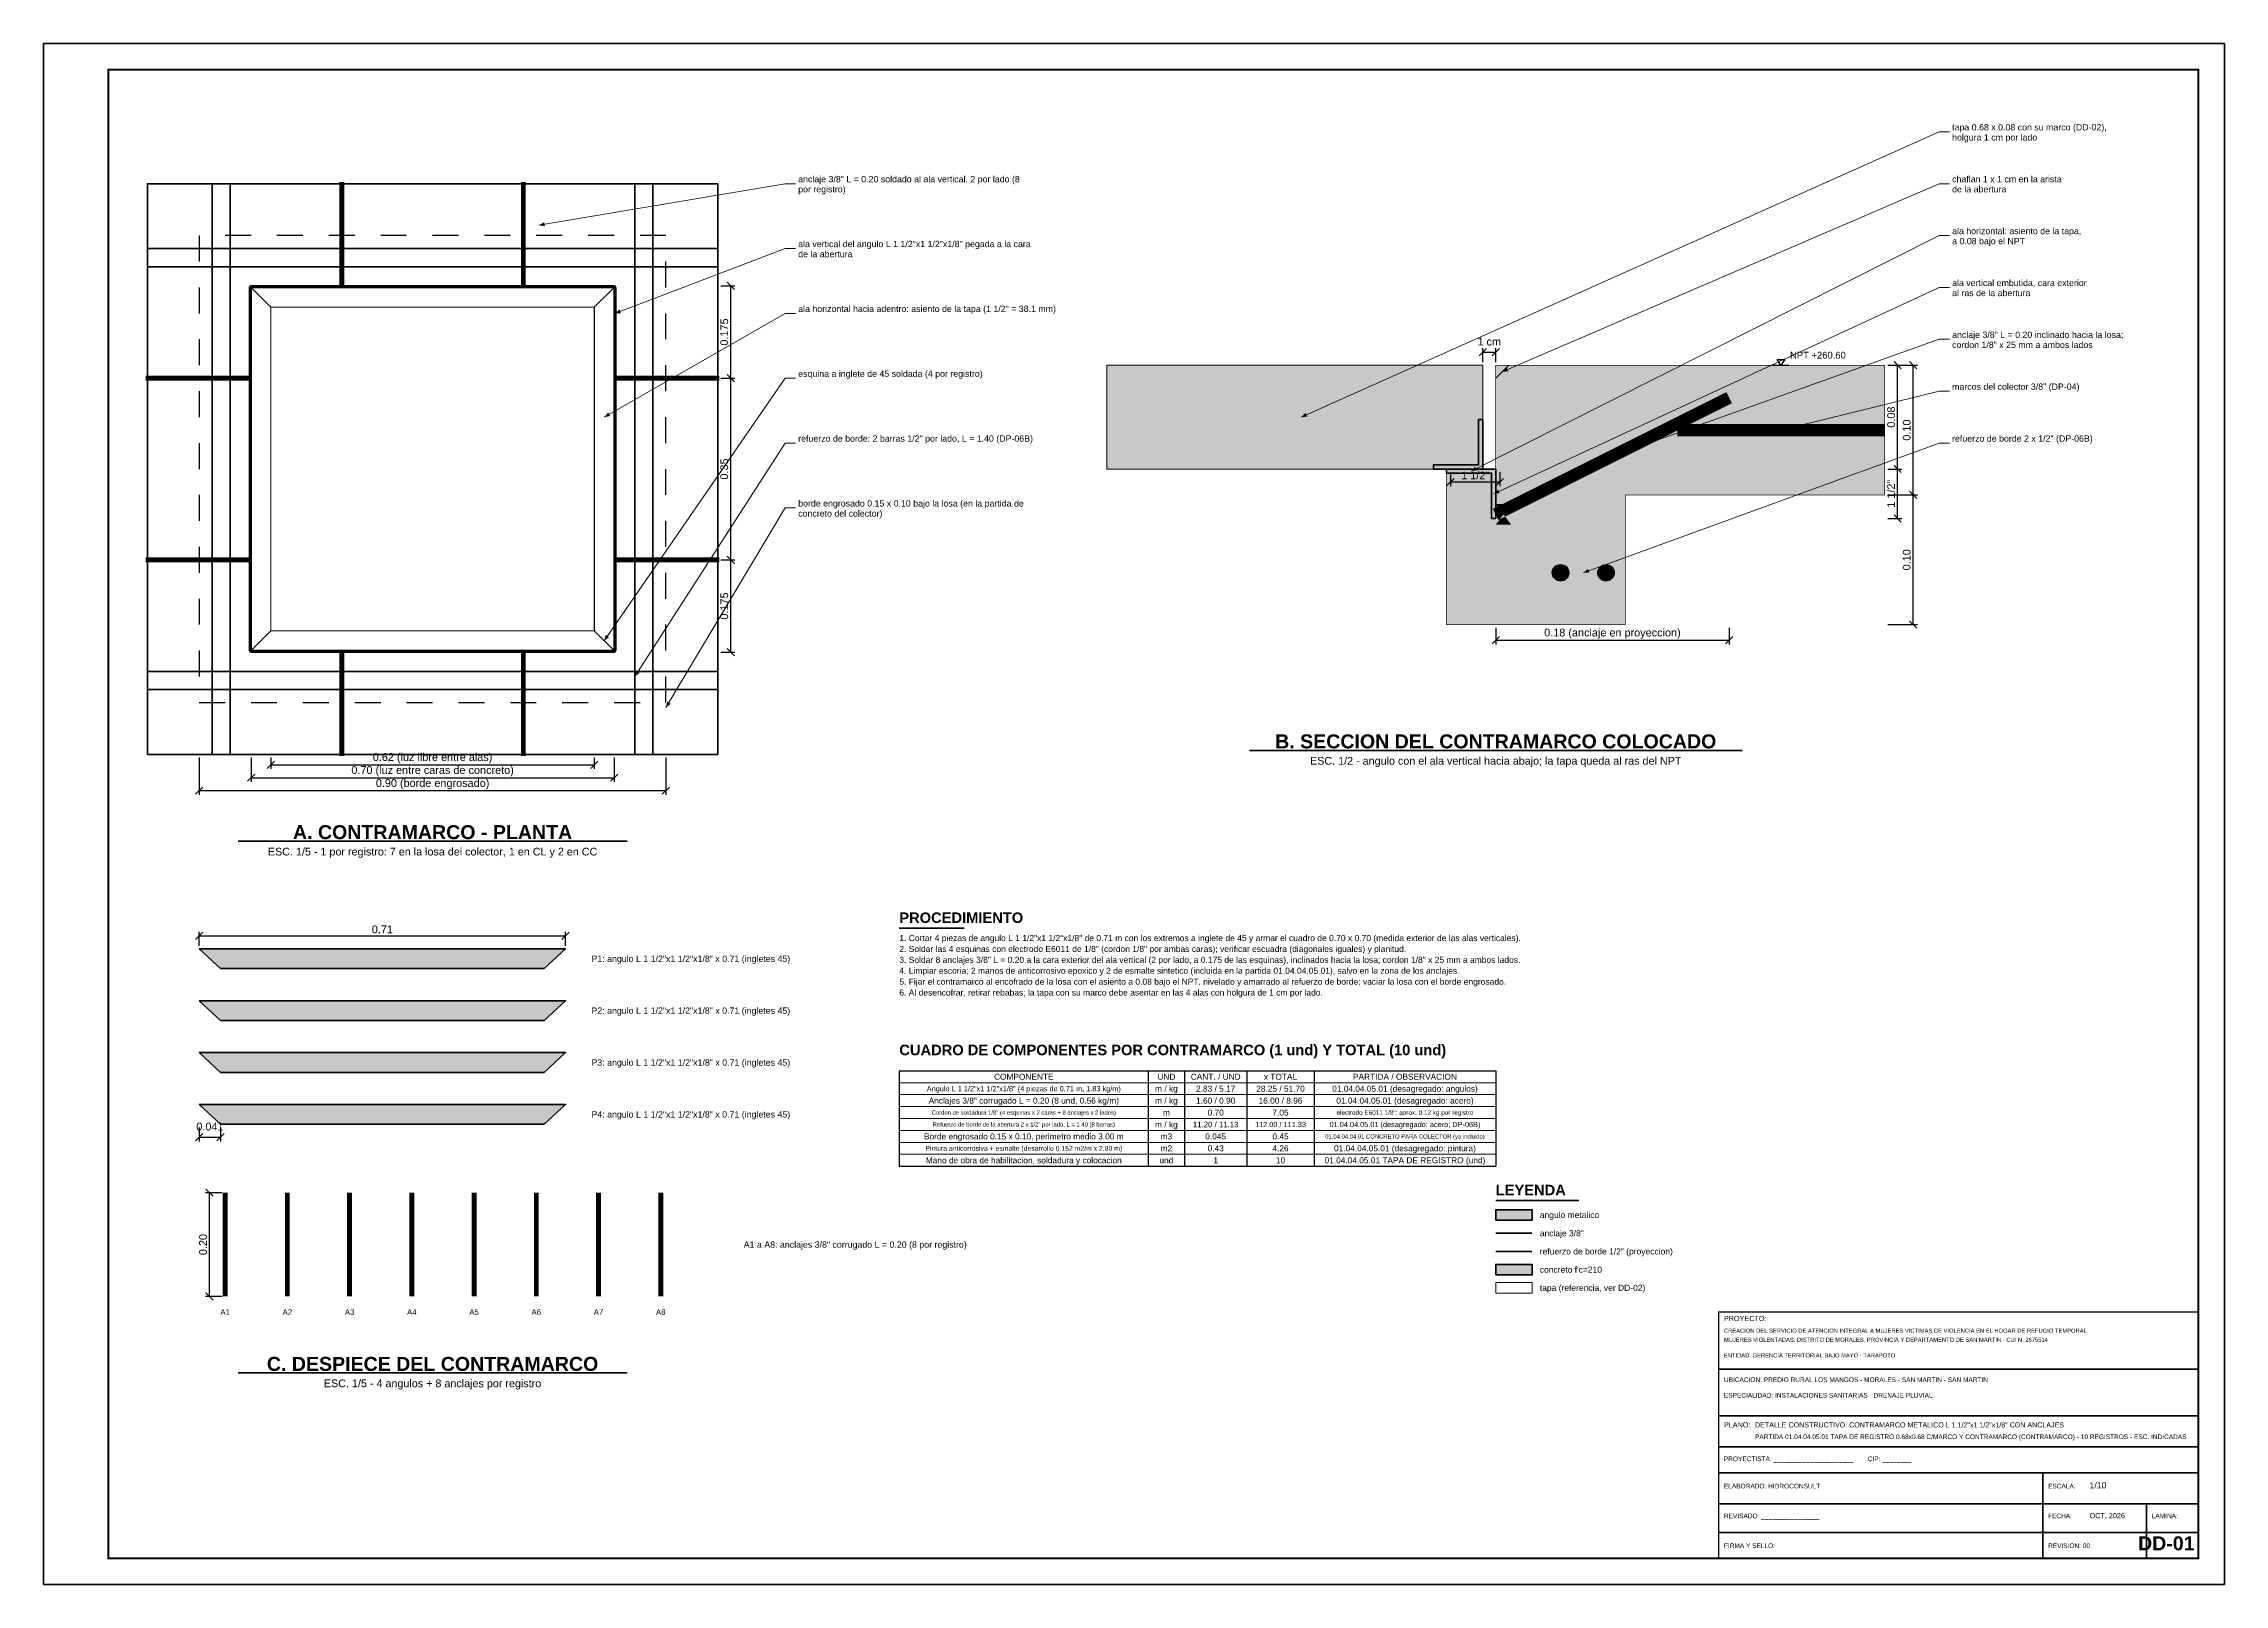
# Model space of a CAD drawing. Header units: metres. Extents: x 349021 to 349543, y 9281040 to 9281959.
# Drawn here: x 349040.98 to 349049.39, y 9281039.79 to 9281045.73 of the extents above; entities that cross this region are included whole.
import ezdxf
from ezdxf.enums import TextEntityAlignment as Align

# ---------------------------------------------------------------- set-up
doc = ezdxf.new("R2010")
doc.units = ezdxf.units.M
doc.header["$LTSCALE"] = 0.25
doc.linetypes.add('HIDDEN', pattern=[0.375, 0.25, -0.125])
for name, color, linetype, lineweight in [('ACERO', 1, 'CONTINUOUS', 35), ('ACERO-LONG', 5, 'CONTINUOUS', 35), ('CONCRETO', 250, 'CONTINUOUS', 50), ('CONCRETO-OCULTO', 8, 'HIDDEN', 25), ('COTAS', 94, 'CONTINUOUS', 18), ('GRILLA', 9, 'CONTINUOUS', 13), ('LLAMADAS', 30, 'CONTINUOUS', 18), ('MARCO', 7, 'CONTINUOUS', 50), ('MARCO-METALICO', 32, 'CONTINUOUS', 40), ('REGISTRO-TAPA', 30, 'CONTINUOUS', 18), ('ROTULO', 7, 'CONTINUOUS', 35), ('TERRENO', 7, 'CONTINUOUS', 30), ('TITULOS', 160, 'CONTINUOUS', 35)]:
    doc.layers.add(name, color=color, linetype=linetype, lineweight=lineweight)
for name, color, linetype in [('ACERO-PUNTOS', 5, 'CONTINUOUS'), ('LEYENDA', 7, 'CONTINUOUS'), ('NIVELES', 7, 'CONTINUOUS'), ('ROTULO-TEXTO', 7, 'CONTINUOUS'), ('TEXTOS', 7, 'CONTINUOUS'), ('TEXTOS-NOTAS', 7, 'CONTINUOUS')]:
    doc.layers.add(name, color=color, linetype=linetype)
doc.layers.add('CONCRETO-ACHURADO', color=8, linetype='CONTINUOUS', true_color=0xe2e2e2)
doc.styles.get("Standard").update_dxf_attribs({"font": 'arial.ttf'})
doc.styles.add('TITULOS', font='arialbd.ttf')
doc.dimstyles.new('COT-10', dxfattribs={"dimscale": 0.01, "dimtxt": 3, "dimasz": 2.2, "dimexe": 1.6, "dimexo": 1.2, "dimgap": 1, "dimtad": 1, "dimzin": 0, "dimdsep": 46, "dimtxsty": 'Standard', "dimtsz": 1.4, "dimcen": 2.5, "dimclrd": 256, "dimclre": 256, "dimclrt": 7, "dimazin": 3, "dimtfac": 1, "dimtmove": 0, "dimatfit": 3})

# ---------------------------------------------------------------- blocks, each defined once
blk = doc.blocks.new('_OBLIQUE')
at = {"color": 0, "linetype": 'BYBLOCK'}
blk.add_line((-0.5, -0.5), (0.5, 0.5), dxfattribs=at)
blk = doc.blocks.new('*D248')
for p, q in [((349043.592, 9281044.79635), (349043.646, 9281044.79635)), ((349043.63, 9281044.44), (349043.63, 9281044.79635)), ((349043.592, 9281044.44), (349043.646, 9281044.44))]:
    blk.add_line(p, q)
at = {"layer": 'Defpoints'}
for p in [(349043.58, 9281044.79635), (349043.58, 9281044.44), (349043.63, 9281044.44)]:
    blk.add_point(p, dxfattribs=at)
at = {"layer": 'COTAS', "xscale": 0.027999999999999997, "yscale": 0.027999999999999997, "rotation": 90}
for p in [(349043.63, 9281044.79635), (349043.63, 9281044.44)]:
    blk.add_blockref('_OBLIQUE', p, dxfattribs=at)
at = {"layer": 'COTAS', "color": 7, "insert": (349043.605, 9281044.618175), "char_height": 0.03, "attachment_point": 5, "rotation": 90}
blk.add_mtext('0.175', dxfattribs=at)
blk = doc.blocks.new('*D249')
for p, q in [((349043.592, 9281043.74), (349043.646, 9281043.74)), ((349043.63, 9281043.38365), (349043.63, 9281043.74)), ((349043.592, 9281043.38365), (349043.646, 9281043.38365))]:
    blk.add_line(p, q)
at = {"layer": 'Defpoints'}
for p in [(349043.58, 9281043.74), (349043.58, 9281043.38365), (349043.63, 9281043.38365)]:
    blk.add_point(p, dxfattribs=at)
at = {"layer": 'COTAS', "xscale": 0.027999999999999997, "yscale": 0.027999999999999997, "rotation": 90}
for p in [(349043.63, 9281043.74), (349043.63, 9281043.38365)]:
    blk.add_blockref('_OBLIQUE', p, dxfattribs=at)
at = {"layer": 'COTAS', "color": 7, "insert": (349043.605, 9281043.561825), "char_height": 0.03, "attachment_point": 5, "rotation": 90}
blk.add_mtext('0.175', dxfattribs=at)
blk = doc.blocks.new('ACERO-12')
at = {"layer": 'ACERO-PUNTOS'}
h = blk.add_hatch(color=5, dxfattribs=at)
h.dxf.hatch_style = 1
h.paths.add_polyline_path([(-0.00635, 0, 1), (0.00635, 0, 1)])
at = {"layer": 'ACERO-PUNTOS', "color": 5}
blk.add_circle((0, 0), 0.00635, dxfattribs=at)
blk = doc.blocks.new('SIMB-NIVEL')
at = {"layer": 'NIVELES'}
blk.add_line((-3, 0), (3, 0), dxfattribs=at)
blk.add_lwpolyline([(0, 0), (-1.5, 2.2), (1.5, 2.2)], close=True, dxfattribs=at)
blk = doc.blocks.new('*D250')
for p, q in [((349046.405375, 9281044.078), (349046.405375, 9281044.024)), ((349046.595875, 9281044.078), (349046.595875, 9281044.024)), ((349046.405375, 9281044.04), (349046.595875, 9281044.04))]:
    blk.add_line(p, q)
at = {"layer": 'Defpoints'}
for p in [(349046.405375, 9281044.09), (349046.595875, 9281044.09), (349046.405375, 9281044.04)]:
    blk.add_point(p, dxfattribs=at)
at = {"layer": 'COTAS', "xscale": 0.027999999999999997, "yscale": 0.027999999999999997}
for p in [(349046.405375, 9281044.04), (349046.595875, 9281044.04)]:
    blk.add_blockref('_OBLIQUE', p, dxfattribs=at)
at = {"layer": 'COTAS', "color": 7, "insert": (349046.500625, 9281044.065), "char_height": 0.03, "attachment_point": 5}
blk.add_mtext('1 1/2"', dxfattribs=at)
blk = doc.blocks.new('*D251')
for p, q in [((349048.092, 9281044.09), (349048.146, 9281044.09)), ((349048.13, 9281043.8995), (349048.13, 9281044.09)), ((349048.092, 9281043.8995), (349048.146, 9281043.8995))]:
    blk.add_line(p, q)
at = {"layer": 'Defpoints'}
for p in [(349048.08, 9281044.09), (349048.08, 9281043.8995), (349048.13, 9281043.8995)]:
    blk.add_point(p, dxfattribs=at)
at = {"layer": 'COTAS', "xscale": 0.027999999999999997, "yscale": 0.027999999999999997, "rotation": 90}
for p in [(349048.13, 9281044.09), (349048.13, 9281043.8995)]:
    blk.add_blockref('_OBLIQUE', p, dxfattribs=at)
at = {"layer": 'COTAS', "color": 7, "insert": (349048.105, 9281043.99475), "char_height": 0.03, "attachment_point": 5, "rotation": 90}
blk.add_mtext('1 1/2"', dxfattribs=at)
blk = doc.blocks.new('*D257')
for p, q in [((349041.58, 9281042.252), (349041.58, 9281042.306)), ((349041.58, 9281042.29), (349042.9927, 9281042.29)), ((349042.9927, 9281042.252), (349042.9927, 9281042.306))]:
    blk.add_line(p, q)
at = {"layer": 'Defpoints'}
for p in [(349041.58, 9281042.29), (349041.58, 9281042.24), (349042.9927, 9281042.24)]:
    blk.add_point(p, dxfattribs=at)
at = {"layer": 'COTAS', "xscale": 0.027999999999999997, "yscale": 0.027999999999999997}
for p in [(349041.58, 9281042.29), (349042.9927, 9281042.29)]:
    blk.add_blockref('_OBLIQUE', p, dxfattribs=at)
at = {"layer": 'COTAS', "color": 7, "insert": (349042.28635, 9281042.315), "char_height": 0.03, "attachment_point": 5}
blk.add_mtext('0.71', dxfattribs=at)
blk = doc.blocks.new('*D258')
for p, q in [((349041.58, 9281041.5518), (349041.58, 9281041.4978)), ((349041.66255, 9281041.5518), (349041.66255, 9281041.4978)), ((349041.58, 9281041.5138), (349041.66255, 9281041.5138))]:
    blk.add_line(p, q)
at = {"layer": 'Defpoints'}
for p in [(349041.58, 9281041.5638), (349041.66255, 9281041.5638), (349041.58, 9281041.5138)]:
    blk.add_point(p, dxfattribs=at)
at = {"layer": 'COTAS', "xscale": 0.027999999999999997, "yscale": 0.027999999999999997}
for p in [(349041.58, 9281041.5138), (349041.66255, 9281041.5138)]:
    blk.add_blockref('_OBLIQUE', p, dxfattribs=at)
at = {"layer": 'COTAS', "color": 7, "insert": (349041.621275, 9281041.5548), "char_height": 0.03, "attachment_point": 5}
blk.add_mtext('0.041', dxfattribs=at)

msp = doc.modelspace()

# ---------------------------------------------------------------- hatches: boundary and pattern name
at = {"layer": 'CONCRETO-ACHURADO', "true_color": 0xe2e2e2}
h = msp.add_hatch(color=7, dxfattribs=at)
h.dxf.hatch_style = 1
h.paths.add_polyline_path([(349045.08, 9281044.09), (349046.53, 9281044.09), (349046.53, 9281044.49), (349045.08, 9281044.49)])
h = msp.add_hatch(color=7, dxfattribs=at)
h.dxf.hatch_style = 1
h.paths.add_polyline_path([(349046.58, 9281044.49), (349048.08, 9281044.49), (349048.08, 9281043.99), (349047.08, 9281043.99), (349047.08, 9281043.49), (349046.3895, 9281043.49), (349046.3895, 9281044.0741), (349046.5641, 9281044.0741), (349046.5641, 9281043.8995), (349046.58, 9281043.8995)])
h = msp.add_hatch(color=7, dxfattribs=at)
h.dxf.hatch_style = 1
h.paths.add_polyline_path([(349046.58, 9281040.9834), (349046.72, 9281040.9834), (349046.72, 9281041.0234), (349046.58, 9281041.0234)])
at = {"layer": 'MARCO-METALICO'}
h = msp.add_hatch(color=7, dxfattribs=at)
h.dxf.hatch_style = 1
h.paths.add_polyline_path([(349046.53, 9281044.09), (349046.3395, 9281044.09), (349046.3395, 9281044.1059), (349046.5141, 9281044.1059), (349046.5141, 9281044.2805), (349046.53, 9281044.2805)])
h = msp.add_hatch(color=7, dxfattribs=at)
h.dxf.hatch_style = 1
h.paths.add_polyline_path([(349046.58, 9281044.09), (349046.3895, 9281044.09), (349046.3895, 9281044.0741), (349046.5641, 9281044.0741), (349046.5641, 9281043.8995), (349046.58, 9281043.8995)])
h = msp.add_hatch(color=7, dxfattribs=at)
h.dxf.hatch_style = 1
h.paths.add_polyline_path([(349041.58, 9281042.24), (349042.9927, 9281042.24), (349042.9101, 9281042.1638), (349041.6625, 9281042.1638)])
h = msp.add_hatch(color=7, dxfattribs=at)
h.dxf.hatch_style = 1
h.paths.add_polyline_path([(349041.58, 9281042.04), (349042.9927, 9281042.04), (349042.9101, 9281041.9638), (349041.6625, 9281041.9638)])
h = msp.add_hatch(color=7, dxfattribs=at)
h.dxf.hatch_style = 1
h.paths.add_polyline_path([(349041.58, 9281041.84), (349042.9927, 9281041.84), (349042.9101, 9281041.7638), (349041.6625, 9281041.7638)])
h = msp.add_hatch(color=7, dxfattribs=at)
h.dxf.hatch_style = 1
h.paths.add_polyline_path([(349041.58, 9281041.64), (349042.9927, 9281041.64), (349042.9101, 9281041.5638), (349041.6625, 9281041.5638)])
h = msp.add_hatch(color=7, dxfattribs=at)
h.dxf.hatch_style = 1
h.paths.add_polyline_path([(349046.58, 9281041.194), (349046.72, 9281041.194), (349046.72, 9281041.234), (349046.58, 9281041.234)])

# ---------------------------------------------------------------- linework, layer by layer
at = {"layer": 'ACERO'}
for points, const_width in [([(349042.13, 9281044.7964), (349042.13, 9281045.1963)], 0.019), ([(349042.83, 9281044.7964), (349042.83, 9281045.1963)], 0.019), ([(349041.7736, 9281044.44), (349041.3736, 9281044.44)], 0.019), ([(349043.1863, 9281044.44), (349043.5863, 9281044.44)], 0.019), ([(349046.58, 9281043.915), (349047.48, 9281044.365)], 0.0475), ([(349047.28, 9281044.24), (349048.08, 9281044.24)], 0.0475), ([(349041.7736, 9281043.74), (349041.3736, 9281043.74)], 0.019), ([(349043.1863, 9281043.74), (349043.5863, 9281043.74)], 0.019), ([(349042.13, 9281043.3836), (349042.13, 9281042.9837)], 0.019), ([(349042.83, 9281043.3836), (349042.83, 9281042.9837)], 0.019), ([(349041.68, 9281041.3), (349041.68, 9281040.9)], 0.019), ([(349041.92, 9281041.3), (349041.92, 9281040.9)], 0.019), ([(349042.16, 9281041.3), (349042.16, 9281040.9)], 0.019), ([(349042.4, 9281041.3), (349042.4, 9281040.9)], 0.019), ([(349042.64, 9281041.3), (349042.64, 9281040.9)], 0.019), ([(349042.88, 9281041.3), (349042.88, 9281040.9)], 0.019), ([(349043.12, 9281041.3), (349043.12, 9281040.9)], 0.019), ([(349043.36, 9281041.3), (349043.36, 9281040.9)], 0.019), ([(349046.58, 9281041.1438), (349046.72, 9281041.1438)], 0.007)]:
    msp.add_lwpolyline(points, dxfattribs=dict(at, const_width=const_width))
at = {"layer": 'ACERO-LONG'}
for p, q in [((349041.63, 9281042.99), (349041.63, 9281045.19)), ((349041.7, 9281042.99), (349041.7, 9281045.19)), ((349043.26, 9281042.99), (349043.26, 9281045.19)), ((349043.33, 9281042.99), (349043.33, 9281045.19)), ((349041.38, 9281044.94), (349043.58, 9281044.94)), ((349041.38, 9281044.87), (349043.58, 9281044.87)), ((349041.38, 9281043.31), (349043.58, 9281043.31)), ((349041.38, 9281043.24), (349043.58, 9281043.24))]:
    msp.add_line(p, q, dxfattribs=at)
at = {"layer": 'ACERO-LONG', "const_width": 0.007}
msp.add_lwpolyline([(349046.58, 9281041.0736), (349046.72, 9281041.0736)], dxfattribs=at)
at = {"layer": 'CONCRETO'}
msp.add_line((349046.58, 9281044.44), (349046.63, 9281044.49), dxfattribs=at)
for points in [[(349041.38, 9281042.99), (349043.58, 9281042.99), (349043.58, 9281045.19), (349041.38, 9281045.19)], [(349046.58, 9281040.9834), (349046.72, 9281040.9834), (349046.72, 9281041.0234), (349046.58, 9281041.0234)]]:
    msp.add_lwpolyline(points, close=True, dxfattribs=at)
at = {"layer": 'CONCRETO', "const_width": 0.003}
msp.add_lwpolyline([(349046.58, 9281044.49), (349048.08, 9281044.49), (349048.08, 9281043.99), (349047.08, 9281043.99), (349047.08, 9281043.49), (349046.3895, 9281043.49), (349046.3895, 9281044.0741), (349046.5641, 9281044.0741), (349046.5641, 9281043.8995), (349046.58, 9281043.8995)], close=True, dxfattribs=at)
at = {"layer": 'CONCRETO-OCULTO'}
msp.add_lwpolyline([(349041.58, 9281043.19), (349043.38, 9281043.19), (349043.38, 9281044.99), (349041.58, 9281044.99)], close=True, dxfattribs=at)
at = {"layer": 'GRILLA'}
for p, q in [((349044.28, 9281041.724), (349046.58, 9281041.724)), ((349044.28, 9281041.678), (349046.58, 9281041.678)), ((349044.28, 9281041.632), (349046.58, 9281041.632)), ((349044.28, 9281041.586), (349046.58, 9281041.586)), ((349044.28, 9281041.54), (349046.58, 9281041.54)), ((349044.28, 9281041.494), (349046.58, 9281041.494)), ((349044.28, 9281041.448), (349046.58, 9281041.448))]:
    msp.add_line(p, q, dxfattribs=at)
at = {"layer": 'LLAMADAS'}
for p, q in [((349048.29, 9281045.39), (349045.83, 9281044.29)), ((349048.33, 9281045.39), (349048.29, 9281045.39)), ((349043.84, 9281045.19), (349042.89, 9281045.03)), ((349043.88, 9281045.19), (349043.84, 9281045.19)), ((349048.29, 9281045.19), (349046.605, 9281044.465)), ((349048.33, 9281045.19), (349048.29, 9281045.19)), ((349048.29, 9281044.99), (349046.4847, 9281044.0821)), ((349048.33, 9281044.99), (349048.29, 9281044.99)), ((349043.84, 9281044.94), (349043.1832, 9281044.69)), ((349043.88, 9281044.94), (349043.84, 9281044.94)), ((349048.29, 9281044.79), (349046.5721, 9281043.9947)), ((349048.33, 9281044.79), (349048.29, 9281044.79)), ((349043.84, 9281044.69), (349043.1419, 9281044.29)), ((349043.88, 9281044.69), (349043.84, 9281044.69)), ((349048.29, 9281044.59), (349047.03, 9281044.14)), ((349048.33, 9281044.59), (349048.29, 9281044.59)), ((349043.84, 9281044.44), (349043.1419, 9281043.4281)), ((349043.88, 9281044.44), (349043.84, 9281044.44)), ((349048.29, 9281044.39), (349047.68, 9281044.24)), ((349048.33, 9281044.39), (349048.29, 9281044.39)), ((349043.84, 9281044.19), (349043.26, 9281043.29)), ((349043.88, 9281044.19), (349043.84, 9281044.19)), ((349048.29, 9281044.19), (349046.9175, 9281043.69)), ((349048.33, 9281044.19), (349048.29, 9281044.19)), ((349043.84, 9281043.94), (349043.38, 9281043.17)), ((349043.88, 9281043.94), (349043.84, 9281043.94))]:
    msp.add_line(p, q, dxfattribs=at)
for points in [[(349042.89, 9281045.03), (349042.913, 9281045.0261), (349042.9104, 9281045.0412)], [(349043.1832, 9281044.69), (349043.2065, 9281044.6906), (349043.201, 9281044.705)], [(349046.605, 9281044.465), (349046.6283, 9281044.4666), (349046.6222, 9281044.4808)], [(349043.1419, 9281044.29), (349043.1648, 9281044.2943), (349043.1572, 9281044.3076)], [(349045.83, 9281044.29), (349045.8532, 9281044.292), (349045.8469, 9281044.306)], [(349047.68, 9281044.24), (349047.7032, 9281044.2378), (349047.6995, 9281044.2527)], [(349047.03, 9281044.14), (349047.0533, 9281044.1401), (349047.0481, 9281044.1547)], [(349046.4847, 9281044.0821), (349046.5079, 9281044.0851), (349046.5009, 9281044.0988)], [(349046.5721, 9281043.9947), (349046.5953, 9281043.997), (349046.5888, 9281044.011)], [(349046.9175, 9281043.69), (349046.9408, 9281043.6903), (349046.9355, 9281043.7048)], [(349043.1419, 9281043.4281), (349043.1607, 9281043.4418), (349043.1481, 9281043.4506)], [(349043.26, 9281043.29), (349043.2784, 9281043.3043), (349043.2654, 9281043.3127)], [(349043.38, 9281043.17), (349043.3979, 9281043.1849), (349043.3847, 9281043.1928)]]:
    msp.add_solid(points, dxfattribs=at)
at = {"layer": 'MARCO'}
msp.add_lwpolyline([(349040.98, 9281039.79), (349049.39, 9281039.79), (349049.39, 9281045.73), (349040.98, 9281045.73)], close=True, dxfattribs=at)
at = {"layer": 'MARCO', "const_width": 0.008}
msp.add_lwpolyline([(349041.23, 9281039.89), (349049.29, 9281039.89), (349049.29, 9281045.63), (349041.23, 9281045.63)], close=True, dxfattribs=at)
at = {"layer": 'MARCO-METALICO'}
for p, q in [((349041.7736, 9281044.7964), (349041.8562, 9281044.7138)), ((349043.1863, 9281044.7964), (349043.1038, 9281044.7138)), ((349041.7736, 9281043.3836), (349041.8562, 9281043.4662)), ((349043.1863, 9281043.3836), (349043.1038, 9281043.4662))]:
    msp.add_line(p, q, dxfattribs=at)
for points in [[(349041.78, 9281043.39), (349041.7736, 9281043.39), (349041.7736, 9281044.79), (349041.78, 9281044.79)], [(349041.78, 9281044.79), (349043.18, 9281044.79), (349043.18, 9281044.7964), (349041.78, 9281044.7964)], [(349043.18, 9281043.39), (349043.1863, 9281043.39), (349043.1863, 9281044.79), (349043.18, 9281044.79)], [(349046.53, 9281044.09), (349046.3395, 9281044.09), (349046.3395, 9281044.1059), (349046.5141, 9281044.1059), (349046.5141, 9281044.2805), (349046.53, 9281044.2805)], [(349046.58, 9281044.09), (349046.3895, 9281044.09), (349046.3895, 9281044.0741), (349046.5641, 9281044.0741), (349046.5641, 9281043.8995), (349046.58, 9281043.8995)], [(349041.78, 9281043.39), (349043.18, 9281043.39), (349043.18, 9281043.3836), (349041.78, 9281043.3836)], [(349041.58, 9281042.24), (349042.9927, 9281042.24), (349042.9101, 9281042.1638), (349041.6625, 9281042.1638)], [(349041.58, 9281042.04), (349042.9927, 9281042.04), (349042.9101, 9281041.9638), (349041.6625, 9281041.9638)], [(349041.58, 9281041.84), (349042.9927, 9281041.84), (349042.9101, 9281041.7638), (349041.6625, 9281041.7638)], [(349041.58, 9281041.64), (349042.9927, 9281041.64), (349042.9101, 9281041.5638), (349041.6625, 9281041.5638)], [(349046.58, 9281041.194), (349046.72, 9281041.194), (349046.72, 9281041.234), (349046.58, 9281041.234)]]:
    msp.add_lwpolyline(points, close=True, dxfattribs=at)
at = {"layer": 'MARCO-METALICO', "const_width": 0.004}
for points in [[(349041.78, 9281043.39), (349043.18, 9281043.39), (349043.18, 9281044.79), (349041.78, 9281044.79)], [(349041.8562, 9281043.4662), (349043.1038, 9281043.4662), (349043.1038, 9281044.7138), (349041.8562, 9281044.7138)]]:
    msp.add_lwpolyline(points, close=True, dxfattribs=at)
at = {"layer": 'MARCO-METALICO'}
msp.add_solid([(349046.58, 9281043.955), (349046.64, 9281043.955), (349046.64, 9281043.875), (349046.58, 9281043.875)], dxfattribs=at)
at = {"layer": 'REGISTRO-TAPA'}
for points in [[(349045.08, 9281044.09), (349046.53, 9281044.09), (349046.53, 9281044.49), (349045.08, 9281044.49)], [(349046.58, 9281040.9132), (349046.72, 9281040.9132), (349046.72, 9281040.9532), (349046.58, 9281040.9532)]]:
    msp.add_lwpolyline(points, close=True, dxfattribs=at)
at = {"layer": 'ROTULO'}
for p, q in [((349047.44, 9281040.62), (349049.29, 9281040.62)), ((349047.44, 9281040.44), (349049.29, 9281040.44)), ((349047.44, 9281040.32), (349049.29, 9281040.32)), ((349047.44, 9281040.22), (349049.29, 9281040.22)), ((349048.69, 9281040.22), (349048.69, 9281039.89)), ((349047.44, 9281040.1), (349049.29, 9281040.1)), ((349049.09, 9281040.1), (349049.09, 9281039.89)), ((349047.44, 9281039.99), (349049.29, 9281039.99))]:
    msp.add_line(p, q, dxfattribs=at)
at = {"layer": 'ROTULO', "const_width": 0.005}
msp.add_lwpolyline([(349047.44, 9281039.89), (349049.29, 9281039.89), (349049.29, 9281040.84), (349047.44, 9281040.84)], close=True, dxfattribs=at)
at = {"layer": 'TERRENO', "const_width": 0.002}
for points in [[(349045.08, 9281044.49), (349046.53, 9281044.49)], [(349046.58, 9281044.49), (349048.08, 9281044.49)]]:
    msp.add_lwpolyline(points, dxfattribs=at)
at = {"layer": 'TEXTOS'}
for p, q in [((349044.28, 9281041.77), (349046.58, 9281041.77)), ((349044.28, 9281041.77), (349044.28, 9281041.402)), ((349045.24, 9281041.77), (349045.24, 9281041.402)), ((349045.38, 9281041.77), (349045.38, 9281041.402)), ((349045.62, 9281041.77), (349045.62, 9281041.402)), ((349045.88, 9281041.77), (349045.88, 9281041.402)), ((349046.58, 9281041.77), (349046.58, 9281041.402)), ((349044.28, 9281041.402), (349046.58, 9281041.402))]:
    msp.add_line(p, q, dxfattribs=at)
at = {"layer": 'TITULOS'}
for p, q in [((349045.63, 9281043.005), (349047.53, 9281043.005)), ((349041.73, 9281042.655), (349043.23, 9281042.655)), ((349044.28, 9281042.32), (349044.53, 9281042.32)), ((349046.58, 9281041.27), (349046.9, 9281041.27)), ((349041.73, 9281040.605), (349043.23, 9281040.605))]:
    msp.add_line(p, q, dxfattribs=at)

# ---------------------------------------------------------------- block references
at = {"xscale": 5, "yscale": 5}
for p in [(349046.83, 9281043.69), (349047.005, 9281043.69)]:
    msp.add_blockref('ACERO-12', p, dxfattribs=at)
at = {"layer": 'NIVELES', "xscale": 0.01, "yscale": 0.01}
msp.add_blockref('SIMB-NIVEL', (349047.68, 9281044.49), dxfattribs=at)

# ---------------------------------------------------------------- texts
at = {"layer": 'LEYENDA'}
for s, p in [('angulo metalico', (349046.75, 9281041.214)), ('anclaje 3/8"', (349046.75, 9281041.1438)), ('refuerzo de borde 1/2" (proyeccion)', (349046.75, 9281041.0736)), ('tapa (referencia, ver DD-02)', (349046.75, 9281040.9332)), ("concreto f'c=210", (349046.75, 9281041.0034))]:
    msp.add_text(s, height=0.0234, dxfattribs=at).set_placement(p, align=Align.MIDDLE_LEFT)
at = {"layer": 'NIVELES'}
msp.add_text('NPT +260.60', height=0.026, dxfattribs=at).set_placement((349047.715, 9281044.516))
at = {"layer": 'ROTULO-TEXTO'}
for s, height, p in [('CREACION DEL SERVICIO DE ATENCION INTEGRAL A MUJERES VICTIMAS DE VIOLENCIA EN EL HOGAR DE REFUGIO TEMPORAL', 0.016, (349047.46, 9281040.76)), ('PROYECTO:', 0.02, (349047.46, 9281040.805)), ('MUJERES VIOLENTADAS, DISTRITO DE MORALES, PROVINCIA Y DEPARTAMENTO DE SAN MARTIN - CUI N. 2675514', 0.016, (349047.46, 9281040.725)), ('ENTIDAD: GERENCIA TERRITORIAL BAJO MAYO - TARAPOTO', 0.016, (349047.46, 9281040.665)), ('UBICACION: PREDIO RURAL LOS MANGOS - MORALES - SAN MARTIN - SAN MARTIN', 0.018, (349047.46, 9281040.57)), ('ESPECIALIDAD: INSTALACIONES SANITARIAS - DRENAJE PLUVIAL', 0.018, (349047.46, 9281040.51)), ('PLANO:', 0.02, (349047.46, 9281040.395)), ('PARTIDA 01.04.04.05.01 TAPA DE REGISTRO 0.68x0.68 C/MARCO Y CONTRAMARCO (CONTRAMARCO) - 10 REGISTROS - ESC. INDICADAS', 0.018, (349047.58, 9281040.35)), ('DETALLE CONSTRUCTIVO: CONTRAMARCO METALICO L 1 1/2"x1 1/2"x1/8" CON ANCLAJES', 0.019579, (349047.58, 9281040.395)), ('PROYECTISTA: ______________________        CIP: ________', 0.018, (349047.46, 9281040.265)), ('1/10', 0.024, (349048.87, 9281040.16)), ('ELABORADO: HIDROCONSULT', 0.018, (349047.46, 9281040.16)), ('ESCALA:', 0.018, (349048.71, 9281040.16)), ('REVISADO: ________________', 0.018, (349047.46, 9281040.045)), ('FECHA:', 0.018, (349048.71, 9281040.045)), ('OCT. 2026', 0.02, (349048.87, 9281040.045)), ('LAMINA:', 0.018, (349049.11, 9281040.045)), ('FIRMA Y SELLO:', 0.018, (349047.46, 9281039.93)), ('REVISION: 00', 0.018, (349048.71, 9281039.93))]:
    msp.add_text(s, height=height, dxfattribs=at).set_placement(p)
at = {"layer": 'TEXTOS'}
for s, p in [('tapa 0.68 x 0.08 con su marco (DD-02),', (349048.34, 9281045.3954)), ('holgura 1 cm por lado', (349048.34, 9281045.3565)), ('anclaje 3/8" L = 0.20 soldado al ala vertical, 2 por lado (8', (349043.89, 9281045.1954)), ('por registro)', (349043.89, 9281045.1565)), ('chaflan 1 x 1 cm en la arista', (349048.34, 9281045.1954)), ('de la abertura', (349048.34, 9281045.1565)), ('ala horizontal: asiento de la tapa,', (349048.34, 9281044.9954)), ('a 0.08 bajo el NPT', (349048.34, 9281044.9565)), ('ala vertical del angulo L 1 1/2"x1 1/2"x1/8" pegada a la cara', (349043.89, 9281044.9454)), ('de la abertura', (349043.89, 9281044.9065)), ('ala vertical embutida, cara exterior', (349048.34, 9281044.7954)), ('al ras de la abertura', (349048.34, 9281044.7565)), ('ala horizontal hacia adentro: asiento de la tapa (1 1/2" = 38.1 mm)', (349043.89, 9281044.6954)), ('anclaje 3/8" L = 0.20 inclinado hacia la losa;', (349048.34, 9281044.5954)), ('cordon 1/8" x 25 mm a ambos lados', (349048.34, 9281044.5565)), ('esquina a inglete de 45 soldada (4 por registro)', (349043.89, 9281044.4454)), ('marcos del colector 3/8" (DP-04)', (349048.34, 9281044.3954)), ('refuerzo de borde: 2 barras 1/2" por lado, L = 1.40 (DP-06B)', (349043.89, 9281044.1954)), ('refuerzo de borde 2 x 1/2" (DP-06B)', (349048.34, 9281044.1954)), ('borde engrosado 0.15 x 0.10 bajo la losa (en la partida de', (349043.89, 9281043.9454)), ('concreto del colector)', (349043.89, 9281043.9065))]:
    msp.add_text(s, height=0.0243, dxfattribs=at).set_placement(p)
for s, height, p in [('ESC. 1/2 - angulo con el ala vertical hacia abajo; la tapa queda al ras del NPT', 0.0297, (349046.58, 9281042.965)), ('ESC. 1/5 - 1 por registro: 7 en la losa del colector, 1 en CL y 2 en CC', 0.0297, (349042.48, 9281042.615)), ('Angulo L 1 1/2"x1 1/2"x1/8" (4 piezas de 0.71 m, 1.83 kg/m)', 0.02025, (349044.76, 9281041.701)), ('COMPONENTE', 0.02295, (349044.76, 9281041.747)), ('m / kg', 0.02295, (349045.31, 9281041.701)), ('UND', 0.02295, (349045.31, 9281041.747)), ('CANT. / UND', 0.02295, (349045.5, 9281041.747)), ('2.83 / 5.17', 0.02295, (349045.5, 9281041.701)), ('28.25 / 51.70', 0.02295, (349045.75, 9281041.701)), ('x TOTAL', 0.02295, (349045.75, 9281041.747)), ('01.04.04.05.01 (desagregado: angulos)', 0.02295, (349046.23, 9281041.701)), ('PARTIDA / OBSERVACION', 0.02295, (349046.23, 9281041.747)), ('Anclajes 3/8" corrugado L = 0.20 (8 und, 0.56 kg/m)', 0.02295, (349044.76, 9281041.655)), ('Cordon de soldadura 1/8" (4 esquinas x 2 caras + 8 anclajes x 2 lados)', 0.0162, (349044.76, 9281041.609)), ('m / kg', 0.02295, (349045.31, 9281041.655)), ('m', 0.0229, (349045.31, 9281041.609)), ('1.60 / 0.90', 0.02295, (349045.5, 9281041.655)), ('0.70', 0.02295, (349045.5, 9281041.609)), ('16.00 / 8.96', 0.02295, (349045.75, 9281041.655)), ('7.05', 0.02295, (349045.75, 9281041.609)), ('01.04.04.05.01 (desagregado: acero)', 0.02295, (349046.23, 9281041.655)), ('electrodo E6011 1/8": aprox. 0.12 kg por registro', 0.01755, (349046.23, 9281041.609)), ('Borde engrosado 0.15 x 0.10, perimetro medio 3.00 m', 0.02295, (349044.76, 9281041.517)), ('Refuerzo de borde de la abertura 2 x 1/2" por lado, L = 1.40 (8 barras)', 0.0162, (349044.76, 9281041.563)), ('m / kg', 0.02295, (349045.31, 9281041.563)), ('11.20 / 11.13', 0.0216, (349045.5, 9281041.563)), ('112.00 / 111.33', 0.02025, (349045.75, 9281041.563)), ('01.04.04.05.01 (desagregado: acero; DP-06B)', 0.02025, (349046.23, 9281041.563)), ('Pintura anticorrosiva + esmalte (desarrollo 0.152 m2/m x 2.80 m)', 0.0189, (349044.76, 9281041.471)), ('m3', 0.02295, (349045.31, 9281041.517)), ('m2', 0.02295, (349045.31, 9281041.471)), ('0.045', 0.02295, (349045.5, 9281041.517)), ('0.43', 0.02295, (349045.5, 9281041.471)), ('4.26', 0.02295, (349045.75, 9281041.471)), ('0.45', 0.02295, (349045.75, 9281041.517)), ('01.04.04.04.01 CONCRETO PARA COLECTOR (ya incluido)', 0.0162, (349046.23, 9281041.517)), ('01.04.04.05.01 (desagregado: pintura)', 0.02295, (349046.23, 9281041.471)), ('Mano de obra de habilitacion, soldadura y colocacion', 0.02295, (349044.76, 9281041.425)), ('und', 0.02295, (349045.31, 9281041.425)), ('1', 0.0229, (349045.5, 9281041.425)), ('10', 0.02295, (349045.75, 9281041.425)), ('01.04.04.05.01 TAPA DE REGISTRO (und)', 0.02295, (349046.23, 9281041.425)), ('A1', 0.0216, (349041.68, 9281040.84)), ('A2', 0.0216, (349041.92, 9281040.84)), ('A3', 0.0216, (349042.16, 9281040.84)), ('A4', 0.0216, (349042.4, 9281040.84)), ('A5', 0.0216, (349042.64, 9281040.84)), ('A6', 0.0216, (349042.88, 9281040.84)), ('A7', 0.0216, (349043.12, 9281040.84)), ('A8', 0.0216, (349043.36, 9281040.84)), ('ESC. 1/5 - 4 angulos + 8 anclajes por registro', 0.0297, (349042.48, 9281040.565))]:
    msp.add_text(s, height=height, dxfattribs=at).set_placement(p, align=Align.MIDDLE_CENTER)
for s, p in [('P1: angulo L 1 1/2"x1 1/2"x1/8" x 0.71 (ingletes 45)', (349043.0927, 9281042.2019)), ('P2: angulo L 1 1/2"x1 1/2"x1/8" x 0.71 (ingletes 45)', (349043.0927, 9281042.0019)), ('P3: angulo L 1 1/2"x1 1/2"x1/8" x 0.71 (ingletes 45)', (349043.0927, 9281041.8019)), ('P4: angulo L 1 1/2"x1 1/2"x1/8" x 0.71 (ingletes 45)', (349043.0927, 9281041.6019)), ('A1 a A8: anclajes 3/8" corrugado L = 0.20 (8 por registro)', (349043.68, 9281041.1))]:
    msp.add_text(s, height=0.0243, dxfattribs=at).set_placement(p, align=Align.MIDDLE_LEFT)
at = {"layer": 'TEXTOS-NOTAS'}
for s, p in [('1. Cortar 4 piezas de angulo L 1 1/2"x1 1/2"x1/8" de 0.71 m con los extremos a inglete de 45 y armar el cuadro de 0.70 x 0.70 (medida exterior de las alas verticales).', (349044.28, 9281042.27)), ('3. Soldar 8 anclajes 3/8" L = 0.20 a la cara exterior del ala vertical (2 por lado, a 0.175 de las esquinas), inclinados hacia la losa; cordon 1/8" x 25 mm a ambos lados.', (349044.28, 9281042.186)), ('2. Soldar las 4 esquinas con electrodo E6011 de 1/8" (cordon 1/8" por ambas caras); verificar escuadra (diagonales iguales) y planitud.', (349044.28, 9281042.228)), ('4. Limpiar escoria; 2 manos de anticorrosivo epoxico y 2 de esmalte sintetico (incluida en la partida 01.04.04.05.01), salvo en la zona de los anclajes.', (349044.28, 9281042.144)), ('5. Fijar el contramarco al encofrado de la losa con el asiento a 0.08 bajo el NPT, nivelado y amarrado al refuerzo de borde; vaciar la losa con el borde engrosado.', (349044.28, 9281042.102)), ('6. Al desencofrar, retirar rebabas; la tapa con su marco debe asentar en las 4 alas con holgura de 1 cm por lado.', (349044.28, 9281042.06))]:
    msp.add_text(s, height=0.0234, dxfattribs=at).set_placement(p)
at = {"layer": 'TITULOS', "style": 'TITULOS'}
for s, p in [('B. SECCION DEL CONTRAMARCO COLOCADO', (349046.58, 9281043.04)), ('A. CONTRAMARCO - PLANTA', (349042.48, 9281042.69)), ('C. DESPIECE DEL CONTRAMARCO', (349042.48, 9281040.64))]:
    msp.add_text(s, height=0.054, dxfattribs=at).set_placement(p, align=Align.MIDDLE_CENTER)
for s, p in [('PROCEDIMIENTO', (349044.28, 9281042.34)), ('CUADRO DE COMPONENTES POR CONTRAMARCO (1 und) Y TOTAL (10 und)', (349044.28, 9281041.83)), ('LEYENDA', (349046.58, 9281041.29))]:
    msp.add_text(s, height=0.0405, dxfattribs=at).set_placement(p)
msp.add_text('DD-01', height=0.054, dxfattribs=at).set_placement((349049.275, 9281039.905), align=Align.BOTTOM_RIGHT)

# ---------------------------------------------------------------- dimensions: what is measured, and where the dimension line sits
at = {"layer": 'COTAS'}
for base, p1, p2, text, picture, middle in [((349043.63, 9281044.44), (349043.58, 9281044.44), (349043.58, 9281044.7964), '0.175', '*D248', (349043.605, 9281044.6182)), ((349048.13, 9281043.8995), (349048.08, 9281043.8995), (349048.08, 9281044.09), '1 1/2"', '*D251', (349048.105, 9281043.9947)), ((349043.63, 9281043.3836), (349043.58, 9281043.3836), (349043.58, 9281043.74), '0.175', '*D249', (349043.605, 9281043.5618))]:
    dim = msp.add_linear_dim(base=base, p1=p1, p2=p2, angle=90, text=text, dimstyle='COT-10', dxfattribs=at)
    dim.commit()
    dim.dimension.update_dxf_attribs({"geometry": picture, "text_midpoint": middle})
for base, p1, p2, text in [((349046.53, 9281044.54), (349046.53, 9281044.49), (349046.58, 9281044.49), '1 cm'), ((349046.58, 9281043.43), (349046.58, 9281043.49), (349047.48, 9281043.49), '0.18 (anclaje en proyeccion)'), ((349041.78, 9281042.9), (349041.78, 9281042.99), (349043.18, 9281042.99), '0.70 (luz entre caras de concreto)'), ((349041.8562, 9281042.95), (349041.8562, 9281042.99), (349043.1038, 9281042.99), '0.62 (luz libre entre alas)'), ((349041.58, 9281042.85), (349041.58, 9281042.99), (349043.38, 9281042.99), '0.90 (borde engrosado)')]:
    msp.add_linear_dim(base=base, p1=p1, p2=p2, text=text, dimstyle='COT-10', dxfattribs=at).render()
for base, p1, p2, text in [((349048.13, 9281044.09), (349048.08, 9281044.09), (349048.08, 9281044.49), '0.08'), ((349048.19, 9281043.99), (349048.08, 9281043.99), (349048.08, 9281044.49), '0.10'), ((349043.63, 9281043.74), (349043.58, 9281043.74), (349043.58, 9281044.44), '0.35'), ((349048.19, 9281043.49), (349048.08, 9281043.49), (349048.08, 9281043.99), '0.10'), ((349041.62, 9281040.9), (349041.68, 9281040.9), (349041.68, 9281041.3), '0.20')]:
    msp.add_linear_dim(base=base, p1=p1, p2=p2, angle=90, text=text, dimstyle='COT-10', dxfattribs=at).render()
for base, p1, p2, text, picture, middle in [((349046.4054, 9281044.04), (349046.4054, 9281044.09), (349046.5959, 9281044.09), '1 1/2"', '*D250', (349046.5006, 9281044.065)), ((349041.58, 9281042.29), (349041.58, 9281042.24), (349042.9927, 9281042.24), '0.71', '*D257', (349042.2863, 9281042.315)), ((349041.58, 9281041.5138), (349041.58, 9281041.5638), (349041.6625, 9281041.5638), '0.041', '*D258', (349041.6213, 9281041.5548))]:
    dim = msp.add_linear_dim(base=base, p1=p1, p2=p2, text=text, dimstyle='COT-10', dxfattribs=at)
    dim.commit()
    dim.dimension.update_dxf_attribs({"geometry": picture, "text_midpoint": middle})

doc.saveas('drawing.dxf')
